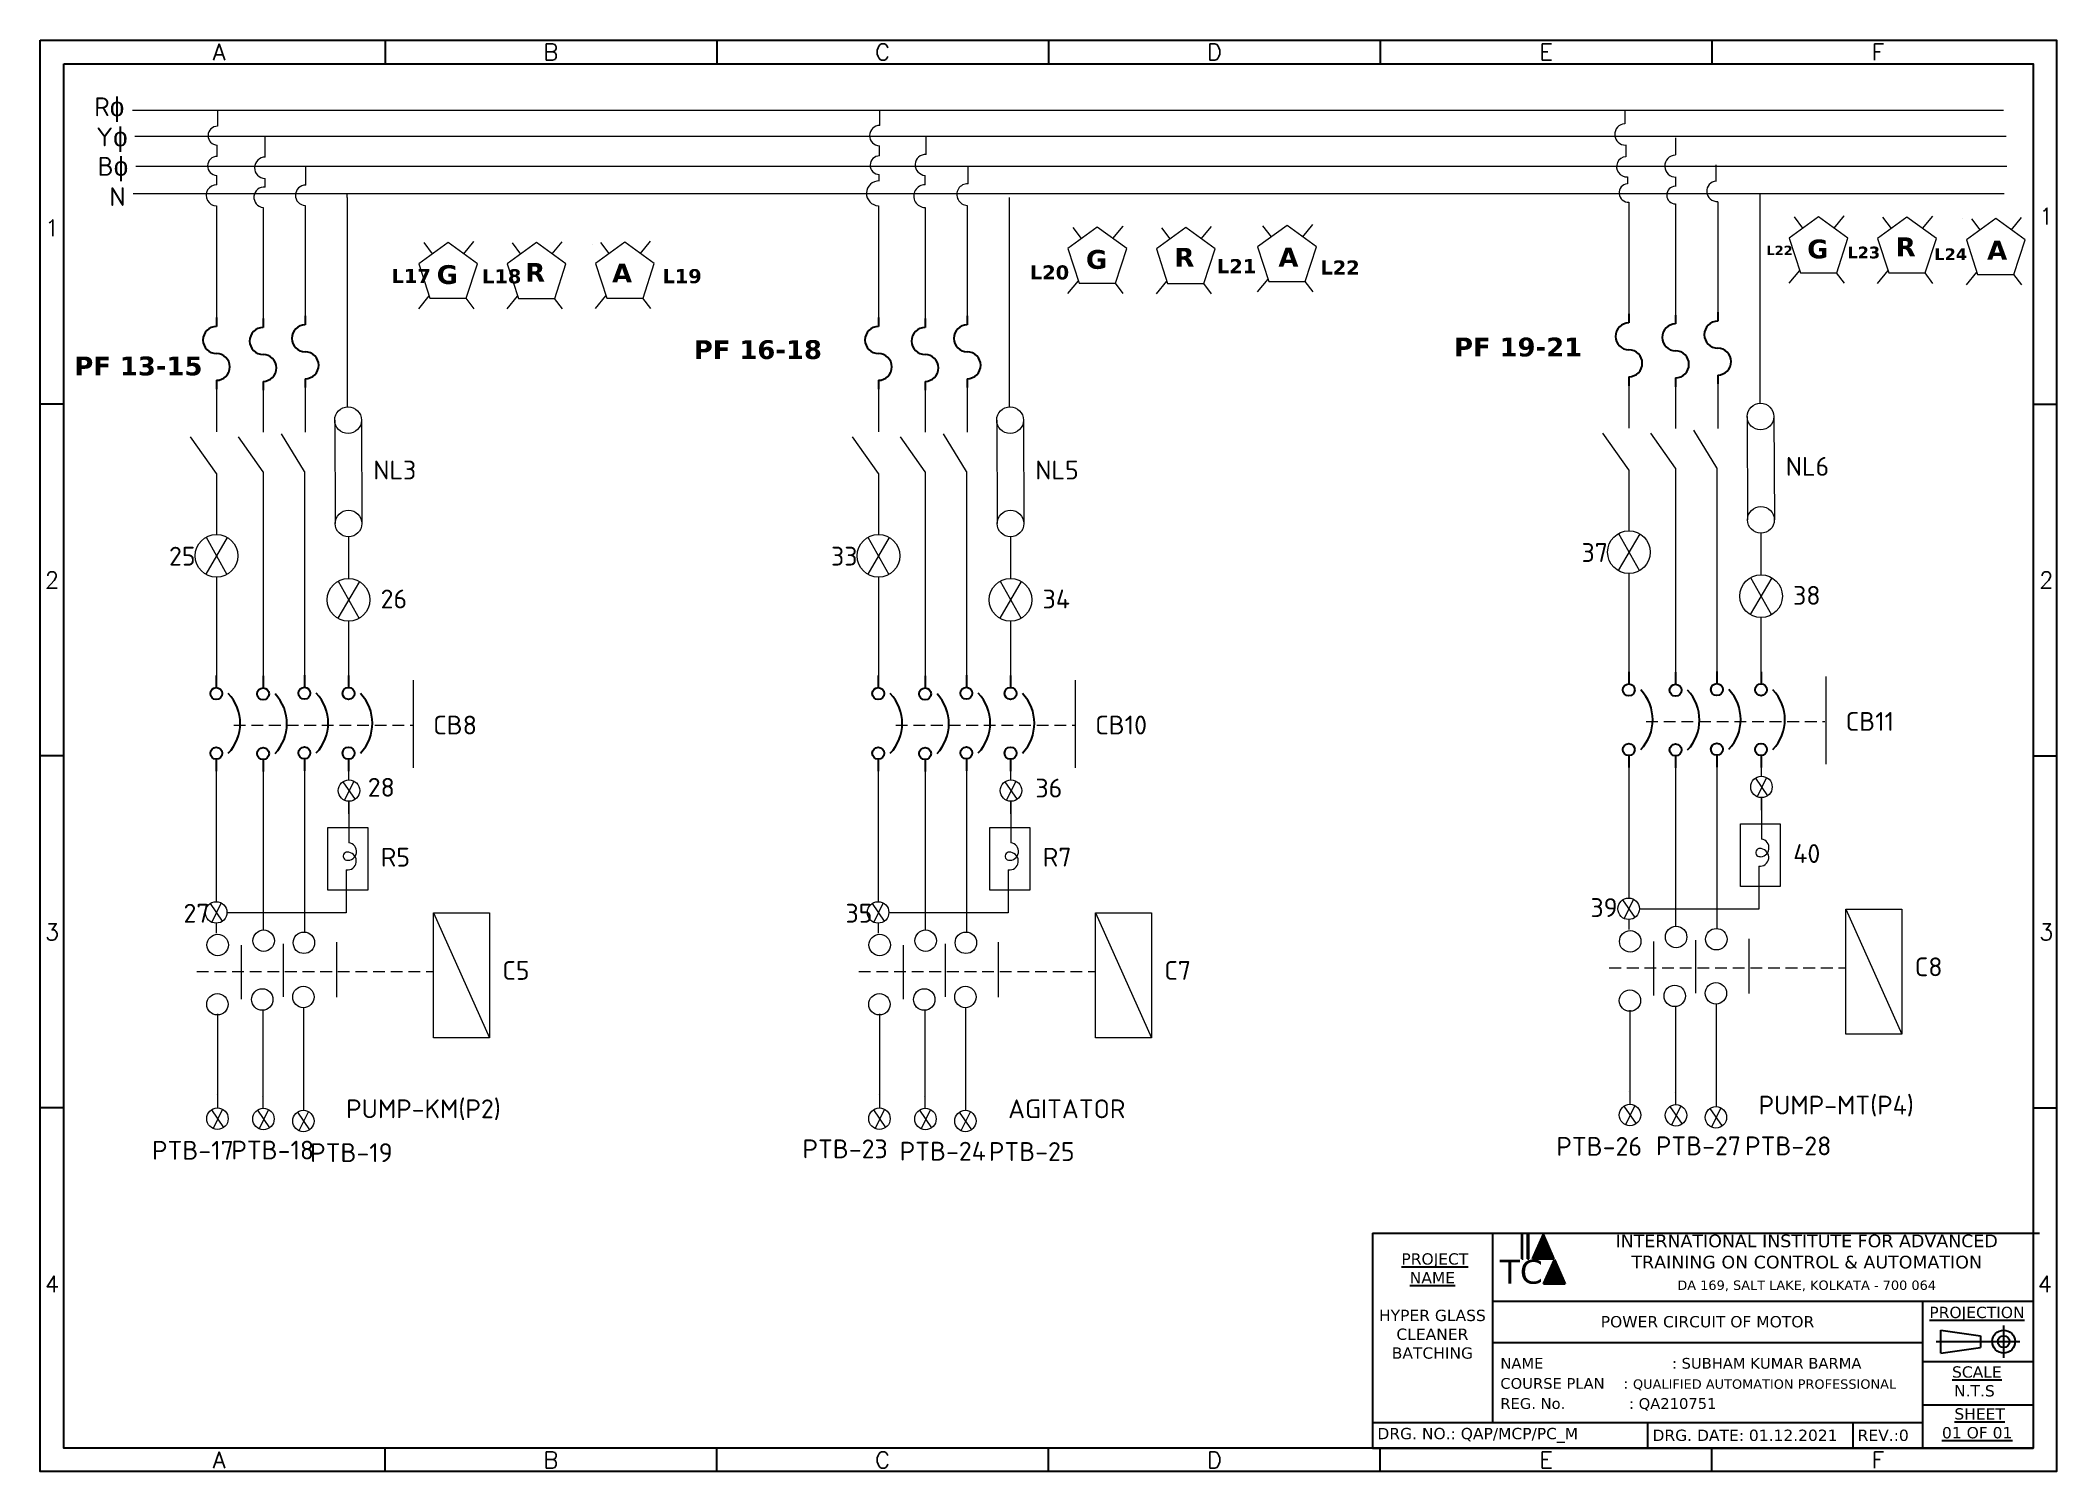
# Model space of a CAD drawing. Header units: millimetres. Extents: x 0 to 63260, y -9015 to 3579.
# Drawn here: x 48345 to 52632, y -3830 to -787 of the extents above; entities that cross this region are included whole.
import ezdxf
from ezdxf.enums import TextEntityAlignment as Align

# ---------------------------------------------------------------- set-up
doc = ezdxf.new("R2010")
doc.units = ezdxf.units.MM
doc.header["$LTSCALE"] = 10
doc.linetypes.add('DASHED', pattern=[0.75, 0.5, -0.25])
doc.styles.add('style2', font='verdana.ttf')

msp = doc.modelspace()

# ---------------------------------------------------------------- texts
at = {"color": 140, "style": 'style2'}
msp.add_text('TC', height=50.87, dxfattribs=at).set_placement((51493.8, -3430.3), align=Align.CENTER)
at = {"color": 2, "char_height": 35, "attachment_point": 5, "style": 'style2'}
for s, insert, width in [('{\\Fromans|c0;A}', (48725.2, -811.9), 705.35), ('{\\Fromans|c0;B}', (49430.6, -811.9), 705.35), ('{\\Fromans|c0;C}', (50135.9, -811.9), 705.35), ('{\\Fromans|c0;D}', (50841.3, -811.9), 705.35), ('{\\Fromans|c0;E}', (51546.6, -811.9), 705.35), ('\\pxqc;{\\Fromans|c0;F}', (52252, -811.9), 705.35), ('{\\Fromans|c0;1}', (52610, -1161), 50), ('{\\Fromans|c0;1}', (48370, -1186), 50), ('{\\Fromans|c0;2}', (48370, -1934.3), 50), ('{\\Fromans|c0;2}', (52610, -1934.3), 50), ('{\\Fromans|c0;3}', (48370, -2682.5), 50), ('{\\Fromans|c0;3}', (52610, -2682.5), 50), ('{\\Fromans|c0;4}', (48370, -3430.8), 50), ('{\\Fromans|c0;4}', (52607.1, -3430.8), 50), ('{\\Fromans|c0;A}', (48725.2, -3804.9), 705.35), ('{\\Fromans|c0;B}', (49430.6, -3804.9), 705.35), ('{\\Fromans|c0;C}', (50135.9, -3804.9), 705.35), ('{\\Fromans|c0;D}', (50841.3, -3804.9), 705.35), ('{\\Fromans|c0;E}', (51546.6, -3804.9), 705.35), ('\\pxqc;{\\Fromans|c0;F}', (52252, -3804.9), 705.35)]:
    msp.add_mtext(s, dxfattribs=dict(at, insert=insert, width=width))
at = {"lineweight": 9, "ltscale": 5, "attachment_point": 1}
for s, width, heights, insert, char_height in [('{\\fISOCPEUR|b1|i0|c0|p34;Rɸ}', 22.558, [0], (48459.6, -908.2), 40), ('{\\fISOCPEUR|b1|i0|c0|p34;Yɸ}', 22.558, [0], (48463.7, -972.2), 40), ('{\\fISOCPEUR|b1|i0|c0|p34;Bɸ}', 22.558, [0], (48466.9, -1034.8), 40), ('{\\fISOCPEUR|b1|i0|c0|p34;N}', 22.558, [0], (48491.9, -1099.2), 40), ('{\\fVerdana|b1|i0|c0|p34;G}', 72.089, [0], (50568.2, -1232.7), 40), ('{\\fVerdana|b1|i0|c0|p34;R}', 72.089, [0], (50756.4, -1228.1), 40), ('{\\fVerdana|b1|i0|c0|p34;A}', 72.089, [0], (50977.5, -1227.9), 40), ('{\\fVerdana|b1|i0|c0|p34;L22}', 51.97, [0], (52015.2, -1223.5), 20), ('{\\fVerdana|b1|i0|c0|p34;G}', 72.089, [0], (52101.7, -1210.5), 40), ('{\\fVerdana|b1|i0|c0|p34;L23}', 51.97, [0], (52187.1, -1225.5), 25), ('{\\fVerdana|b1|i0|c0|p34;R}', 72.089, [0], (52289.9, -1205.9), 40), ('{\\fVerdana|b1|i0|c0|p34;L24}', 51.97, [0], (52372, -1229.2), 25), ('{\\fVerdana|b1|i0|c0|p34;A}', 72.089, [0], (52484.4, -1213), 40), ('{\\fVerdana|b1|i0|c0|p34;L17}', 51.97, [31.4], (49091.9, -1272.8), 30), ('{\\fVerdana|b1|i0|c0|p34;G}', 72.089, [0], (49187.8, -1264.9), 40), ('{\\fVerdana|b1|i0|c0|p34;L18}', 51.97, [0], (49284.2, -1273.5), 30), ('{\\fVerdana|b1|i0|c0|p34;R}', 72.089, [0], (49376.1, -1260.3), 40), ('{\\fVerdana|b1|i0|c0|p34;A}', 72.089, [0], (49560.7, -1261.7), 40), ('{\\fVerdana|b1|i0|c0|p34;L19}', 51.97, [0], (49667.8, -1273.2), 30), ('{\\fVerdana|b1|i0|c0|p34;L20}', 51.97, [0], (50449, -1265.3), 30), ('{\\fVerdana|b1|i0|c0|p34;L21}', 51.97, [0], (50846.7, -1252), 30), ('{\\fVerdana|b1|i0|c0|p34;L22}', 51.97, [0], (51066.7, -1254.9), 30), ('{\\fVerdana|b1|i0|c0|p34;PF 16-18}', 334.848, [0], (49734.5, -1424.4), 40), ('{\\fVerdana|b1|i0|c0|p34;PF 19-21}', 334.848, [0], (51350.9, -1418.9), 40), ('{\\fVerdana|b1|i0|c0|p34;PF 13-15}', 334.848, [0], (48417.4, -1459.2), 40), ('{\\fISOCPEUR|b1|i0|c0|p34;NL3}', 22.558, [0], (49053, -1680.5), 40), ('{\\fISOCPEUR|b1|i0|c0|p34;NL5}', 22.558, [0], (50460.5, -1680.5), 40), ('{\\fISOCPEUR|b1|i0|c0|p34;NL6}', 22.558, [0], (52056.2, -1672.7), 40), ('{\\fISOCPEUR|b1|i0|c0|p34;25}', 22.558, [0], (48618.7, -1863.6), 40), ('{\\fISOCPEUR|b1|i0|c0|p34;33}', 22.558, [0], (50026.2, -1863.6), 40), ('{\\fISOCPEUR|b1|i0|c0|p34;37}', 22.558, [0], (51621.8, -1855.9), 40), ('{\\fISOCPEUR|b1|i0|c0|p34;26}', 22.558, [0], (49068.5, -1954.6), 40), ('{\\fISOCPEUR|b1|i0|c0|p34;34}', 22.558, [0], (50476, -1954.6), 40), ('{\\fISOCPEUR|b1|i0|c0|p34;38}', 22.558, [0], (52071.7, -1946.9), 40), ('{\\fISOCPEUR|b1|i0|c0|p34;CB8}', 22.558, [0], (49180.3, -2222.6), 40), ('{\\fISOCPEUR|b1|i0|c0|p34;CB10}', 22.558, [0], (50587.8, -2222.6), 40), ('{\\fISOCPEUR|b1|i0|c0|p34;CB11}', 22.558, [0], (52183.5, -2214.9), 40), ('{\\fISOCPEUR|b1|i0|c0|p34;28}', 22.558, [0], (49041.2, -2355), 40), ('{\\fISOCPEUR|b1|i0|c0|p34;36}', 22.558, [0], (50460.8, -2356.6), 40), ('{\\fISOCPEUR|b1|i0|c0|p34;R5}', 22.558, [0], (49068.9, -2503.5), 40), ('{\\fISOCPEUR|b1|i0|c0|p34;R7}', 22.558, [0], (50476.4, -2503.5), 40), ('{\\fISOCPEUR|b1|i0|c0|p34;40}', 22.558, [0], (52072.1, -2495.8), 40), ('{\\fISOCPEUR|b1|i0|c0|p34;39}', 22.558, [0], (51640.8, -2610.7), 40), ('{\\fISOCPEUR|b1|i0|c0|p34;27}', 22.558, [0], (48649.4, -2622.7), 40), ('{\\fISOCPEUR|b1|i0|c0|p34;35}', 22.558, [0], (50056.9, -2622.7), 40), ('{\\fISOCPEUR|b1|i0|c0|p34;C8}', 22.558, [0], (52330.5, -2736.6), 40), ('{\\fISOCPEUR|b1|i0|c0|p34;C5}', 40, [40], (49327.3, -2744.3), 40), ('{\\fISOCPEUR|b1|i0|c0|p34;C7}', 22.558, [0], (50734.8, -2744.3), 40), ('{\\fISOCPEUR|b1|i0|c0|p34;PUMP-KM(P2)}', 40, [0], (48995.2, -3038.5), 40), ('{\\fISOCPEUR|b1|i0|c0|p34;AGITATOR}', 40, [0], (50402.7, -3038.5), 40), ('{\\fISOCPEUR|b1|i0|c0|p34;PUMP-MT(P4)}', 40, [0], (51998.4, -3030.7), 40), ('{\\fISOCPEUR|b1|i0|c0|p34;PTB-17}', 22.558, [0], (48582.5, -3126.7), 40), ('{\\fISOCPEUR|b1|i0|c0|p34;PTB-18}', 22.558, [0], (48751.2, -3126.2), 40), ('{\\fISOCPEUR|b1|i0|c0|p34;PTB-23}', 22.558, [0], (49965.5, -3123.6), 40), ('{\\fISOCPEUR|b1|i0|c0|p34;PTB-24}', 22.558, [0], (50172.2, -3128.6), 40), ('{\\fISOCPEUR|b1|i0|c0|p34;PTB-25}', 22.558, [0], (50361.8, -3129.3), 40), ('{\\fISOCPEUR|b1|i0|c0|p34;PTB-26}', 22.558, [0], (51568.4, -3118.3), 40), ('{\\fISOCPEUR|b1|i0|c0|p34;PTB-27}', 22.558, [0], (51779.9, -3117.2), 40), ('{\\fISOCPEUR|b1|i0|c0|p34;PTB-28}', 22.558, [0], (51969.7, -3117.3), 40), ('{\\fISOCPEUR|b1|i0|c0|p34;PTB-19}', 22.558, [0], (48918.7, -3131.7), 40)]:
    msp.add_mtext_dynamic_manual_height_columns(s, width=width, gutter_width=12.5, heights=heights, dxfattribs=dict(at, insert=insert, char_height=char_height))
at = {"color": 140, "width": 963.119, "attachment_point": 2, "style": 'style2'}
for s, insert, char_height in [('INTERNATIONAL INSTITUTE FOR ADVANCED\\PTRAINING ON CONTROL & AUTOMATION', (52100.6, -3325.8), 27), ('DA 169, SALT LAKE, KOLKATA - 700 064', (52100.6, -3423.5), 20)]:
    msp.add_mtext(s, dxfattribs=dict(at, insert=insert, char_height=char_height))
at = {"color": 211, "char_height": 24, "style": 'style2'}
for s, insert, width, attachment_point in [('\\pxqc;\\P {\\LPROJECT\\PNAME} \\P\\PHYPER GLASS CLEANER BATCHING', (51177.4, -3457.9), 254.85, 4), ('\\pxqc;POWER CIRCUIT OF MOTOR', (51889.7, -3511.3), 914.86, 5), ('\\pxqc;{\\LPROJECTION} ', (52462.7, -3494.6), 235, 5), (' {\\LSCALE} \\PN.T.S\\P ', (52457.2, -3658.2), 235, 5), (' {\\LSHEET\\P01 OF 01\\P} ', (52463.1, -3747.3), 235, 5), (' DRG. NO.: QAP/MCP/PC_M', (51177.4, -3752.8), 579.277, 4), (' DRG. DATE: 01.12.2021', (51762.3, -3752.8), 457.43, 4), (' REV.:0 ', (52198.5, -3752.8), 457.43, 4)]:
    msp.add_mtext(s, dxfattribs=dict(at, insert=insert, width=width, attachment_point=attachment_point))
at = {"color": 211, "insert": (51358.1, -3644.3), "char_height": 22.8, "width": 1173.883, "attachment_point": 4, "line_spacing_factor": 1.125, "style": 'style2'}
msp.add_mtext('^INAME^I^I^I: SUBHAM KUMAR BARMA\\P^ICOURSE PLAN    : {\\H0.87719x;QUALIFIED AUTOMATION PROFESSIONAL}              \\P^IREG. No.^I^I: QA210751', dxfattribs=at)

# ---------------------------------------------------------------- blocks, each defined once
blk = doc.blocks.new('Fuse')
at = {"color": 7}
for p, q in [((0, 0), (0.05, 0)), ((0.35, 0), (0.4, 0))]:
    blk.add_line(p, q, dxfattribs=at)
for centre, start, end in [((0.125, 0), 180, 0), ((0.275, 0), 0, 180)]:
    blk.add_arc(centre, 0.075, start, end, dxfattribs=at)
blk = doc.blocks.new('Circuit Breaker')
at = {"color": 7}
for p, q in [((0, 0), (0.049999, 0)), ((0.349999, 0), (0.399999, 0))]:
    blk.add_line(p, q, dxfattribs=at)
for centre in [(0.074999, 0), (0.324999, 0)]:
    blk.add_circle(centre, 0.025, dxfattribs=at)
blk.add_arc((0.199999, -0.081249), 0.18125, 46.39717, 133.6028, dxfattribs=at)

# ---------------------------------------------------------------- hatches: boundary and pattern name
h = msp.add_hatch(color=140)
h.paths.add_polyline_path([(51497.9, -3325.2), (51494.9, -3325.2), (51494.9, -3377.5), (51497.9, -3377.5)])
h.paths.add_polyline_path([(51510.1, -3325.2), (51507.1, -3325.2), (51507.1, -3377.5), (51510.1, -3377.5)])
for color, points in [(2, [(51540.7, -3325.2), (51517.7, -3377.5), (51563.8, -3377.5)]), (1, [(51564.2, -3378.5), (51541.2, -3430.8), (51587.2, -3430.8)])]:
    msp.add_hatch(color=color).paths.add_polyline_path(points)

# ---------------------------------------------------------------- linework, layer by layer
at = {"color": 6}
for p, q in [((49077.9, -786.9), (49077.9, -836.9)), ((49783.2, -786.9), (49783.2, -836.9)), ((50488.6, -786.9), (50488.6, -836.9)), ((51193.9, -786.9), (51193.9, -836.9)), ((51899.3, -786.9), (51899.3, -836.9)), ((48395, -1560.2), (48345, -1560.2)), ((52582.1, -1560.2), (52631.9, -1560.2)), ((48395, -2308.4), (48345, -2308.4)), ((52582.1, -2308.4), (52632.1, -2308.4)), ((48395, -3056.7), (48345, -3056.7)), ((52582.1, -3056.7), (52632.1, -3056.7)), ((49077.9, -3829.9), (49077.9, -3779.9)), ((49783.2, -3829.9), (49783.2, -3779.9)), ((50488.6, -3829.9), (50488.6, -3779.9)), ((51193.9, -3829.9), (51193.9, -3779.9)), ((51899.3, -3829.9), (51899.3, -3779.9))]:
    msp.add_line(p, q, dxfattribs=at)
at = {"lineweight": 9, "ltscale": 5}
for p, q in [((48540.8, -935.4), (52518.9, -935.4)), ((48722.1, -969.7), (48722.1, -935.4)), ((50130, -967.9), (50130, -935.4)), ((51686.7, -935.4), (51713.9, -935.4)), ((51713.9, -935.4), (51713.9, -964.6)), ((48546.3, -990.6), (52524.5, -990.6)), ((48721.2, -1033.7), (48721.2, -1009.7)), ((48721.2, -1009.7), (48721.2, -1009.7)), ((48823.4, -1017.7), (48823.4, -990.6)), ((48823.4, -1035.3), (48823.4, -1017.7)), ((48823.4, -1017.7), (48823.4, -1017.7)), ((50129.4, -1032.8), (50129.4, -1011.1)), ((50129.4, -1011.1), (50129.4, -1011.1)), ((50228.6, -1010.9), (50228.6, -990.6)), ((50228.6, -1029.5), (50228.6, -1010.9)), ((51716, -1009.4), (51716, -1034.5)), ((51821.4, -994.1), (51821.4, -1030.4)), ((48547.8, -1054.2), (52526, -1054.2)), ((48909.6, -1094.8), (48909.6, -1054.2)), ((50317.6, -1091.8), (50317.6, -1054.2)), ((51907.3, -1051.9), (51907.3, -1087.2)), ((48542.2, -1112.9), (52520.4, -1112.9)), ((48720.4, -1094), (48720.4, -1074)), ((48822.9, -1099), (48822.9, -1080.4)), ((48997.6, -1121.2), (48997.6, -1112.9)), ((50128.8, -1086), (50128.8, -1072.2)), ((50226.2, -1094.1), (50226.2, -1074)), ((51719.6, -1077.2), (51719.6, -1091.8)), ((51822, -1077), (51822, -1097.9)), ((52000.8, -1113.4), (52000.8, -1367.9)), ((48719.6, -1138.7), (48719.6, -1376.5)), ((48818.7, -1142.2), (48818.7, -1378.7)), ((48908.3, -1138), (48908.3, -1373.3)), ((48997.6, -1121.2), (48997.6, -1375.7)), ((50127.1, -1138.7), (50127.1, -1376.5)), ((50226.2, -1142.2), (50226.2, -1378.7)), ((50315.8, -1138), (50315.8, -1373.3)), ((50405.1, -1121.2), (50405.1, -1375.7)), ((51722.8, -1131), (51722.8, -1368.7)), ((51821.9, -1134.4), (51821.9, -1370.9)), ((51911.5, -1130.2), (51911.5, -1365.6)), ((50559.1, -1208.4), (50541.2, -1184.7)), ((50541.2, -1184.7), (50541.2, -1184.7)), ((50625.6, -1208.3), (50647, -1182.2)), ((50647, -1182.2), (50647, -1182.2)), ((50747.1, -1208.9), (50729.2, -1185.2)), ((50729.2, -1185.2), (50729.2, -1185.2)), ((50813.5, -1208.9), (50834.9, -1182.7)), ((50962.5, -1204.7), (50944.6, -1181)), ((51029, -1204.7), (51050.3, -1178.5)), ((52092.7, -1186.2), (52074.8, -1162.5)), ((52074.8, -1162.5), (52074.8, -1162.5)), ((52159.1, -1186.2), (52180.5, -1160)), ((52180.5, -1160), (52180.5, -1160)), ((52280.6, -1186.8), (52262.7, -1163.1)), ((52262.7, -1163.1), (52262.7, -1163.1)), ((52347.1, -1186.7), (52368.5, -1160.6)), ((52432.5, -1164.7), (52432.5, -1164.7)), ((52469.5, -1189.8), (52451.5, -1166.1)), ((52535.9, -1189.7), (52557.3, -1163.6)), ((49178.8, -1240.6), (49160.9, -1216.9)), ((49160.9, -1216.9), (49160.9, -1216.9)), ((49245.3, -1240.6), (49266.6, -1214.4)), ((49266.6, -1214.4), (49266.6, -1214.4)), ((49366.8, -1241.2), (49348.9, -1217.5)), ((49348.9, -1217.5), (49348.9, -1217.5)), ((49433.2, -1241.1), (49454.6, -1215)), ((49519.9, -1221.9), (49519.9, -1221.9)), ((49554.6, -1240.3), (49536.7, -1216.6)), ((49621.1, -1240.3), (49642.4, -1214.1)), ((52063.5, -1303.2), (52085.7, -1276)), ((52181.1, -1303.2), (52164.3, -1280.9)), ((52251.5, -1303.7), (52273.7, -1276.5)), ((52369.1, -1303.7), (52352.3, -1281.5)), ((52440.3, -1306.7), (52462.5, -1279.6)), ((52557.9, -1306.7), (52541.1, -1284.5)), ((50530, -1325.3), (50552.2, -1298.2)), ((50647.6, -1325.3), (50630.8, -1303.1)), ((50717.9, -1325.9), (50740.1, -1298.7)), ((50835.5, -1325.9), (50818.7, -1303.6)), ((50933.3, -1321.7), (50955.6, -1294.5)), ((51051, -1321.7), (51034.1, -1299.4)), ((49149.6, -1357.6), (49171.9, -1330.4)), ((49267.3, -1357.6), (49250.5, -1335.3)), ((49337.6, -1358.1), (49359.8, -1330.9)), ((49455.2, -1358.1), (49438.4, -1335.9)), ((49525.4, -1357.3), (49547.6, -1330.1)), ((49643, -1357.3), (49626.2, -1335)), ((51722.8, -1368.7), (51722.8, -1368.7)), ((52000.8, -1367.9), (52000.8, -1558.4)), ((48719.6, -1376.5), (48719.6, -1376.5)), ((48997.6, -1375.7), (48997.6, -1566.2)), ((50127.1, -1376.5), (50127.1, -1376.5)), ((50405.1, -1375.7), (50405.1, -1566.2)), ((48719.4, -1528.8), (48719.4, -1619.4)), ((48818.6, -1531), (48818.6, -1620.2)), ((48908.3, -1525.3), (48908.3, -1620.2)), ((50126.9, -1528.8), (50126.9, -1619.4)), ((50226.1, -1531), (50226.1, -1620.2)), ((50315.8, -1525.3), (50315.8, -1620.2)), ((51722.6, -1521.1), (51722.6, -1611.7)), ((51821.8, -1523.3), (51821.8, -1612.4)), ((51911.5, -1517.5), (51911.5, -1612.4)), ((48818.6, -1620.2), (48818.6, -1620.2)), ((48906.5, -1703.3), (48857.6, -1623.2)), ((48908.3, -1620.2), (48908.3, -1620.2)), ((48970.9, -1594.5), (48971.8, -1814.2)), ((49027.7, -1594.5), (49028.7, -1814.1)), ((50226.1, -1620.2), (50226.1, -1620.2)), ((50314, -1703.3), (50265.1, -1623.2)), ((50315.8, -1620.2), (50315.8, -1620.2)), ((50378.4, -1594.5), (50379.3, -1814.2)), ((50435.2, -1594.5), (50436.2, -1814.1)), ((51722.5, -1700.2), (51667.5, -1621.8)), ((51667.5, -1621.8), (51667.5, -1621.8)), ((51821.9, -1696.7), (51769.6, -1621.8)), ((51769.6, -1621.8), (51769.6, -1621.8)), ((51821.8, -1612.4), (51821.8, -1612.4)), ((51909.7, -1695.6), (51860.8, -1615.4)), ((51911.5, -1612.4), (51911.5, -1612.4)), ((51974.1, -1586.8), (51975, -1806.4)), ((52030.9, -1586.8), (52031.9, -1806.3)), ((48719.3, -1708), (48664.3, -1629.6)), ((48664.3, -1629.6), (48664.3, -1629.6)), ((48818.7, -1704.5), (48766.4, -1629.6)), ((48766.4, -1629.6), (48766.4, -1629.6)), ((50126.8, -1708), (50071.8, -1629.6)), ((50071.8, -1629.6), (50071.8, -1629.6)), ((50226.2, -1704.5), (50173.9, -1629.6)), ((50173.9, -1629.6), (50173.9, -1629.6)), ((48719.3, -1708), (48719.3, -1837.5)), ((48719.3, -1708), (48719.3, -1708)), ((48818.7, -1704.5), (48818.7, -1941.3)), ((48906.5, -1703.3), (48906.5, -1942.4)), ((50126.8, -1708), (50126.8, -1837.5)), ((50126.8, -1708), (50126.8, -1708)), ((50226.2, -1704.5), (50226.2, -1941.3)), ((50314, -1703.3), (50314, -1942.4)), ((51722.5, -1700.2), (51722.5, -1829.7)), ((51722.5, -1700.2), (51722.5, -1700.2)), ((51821.9, -1696.7), (51821.9, -1933.5)), ((51909.7, -1695.6), (51909.7, -1934.7)), ((48697.3, -1843.3), (48741.8, -1922.3)), ((49000.3, -1842.6), (49000.3, -1931.1)), ((50104.8, -1843.3), (50149.3, -1922.3)), ((50407.8, -1842.6), (50407.8, -1931.1)), ((51745.6, -1835.9), (51699.8, -1914.2)), ((51700.5, -1835.6), (51745, -1914.6)), ((52003.4, -1834.9), (52003.4, -1923.4)), ((48742.4, -1843.7), (48696.7, -1922)), ((48719.3, -1882.4), (48719.3, -1883.3)), ((50149.9, -1843.7), (50104.2, -1922)), ((50126.8, -1882.4), (50126.8, -1883.3)), ((51722.5, -1874.6), (51722.5, -1875.5)), ((48719.3, -1928.2), (48719.3, -1941.3)), ((50126.8, -1928.2), (50126.8, -1941.3)), ((51722.5, -1920.4), (51722.5, -1933.5)), ((48719.3, -1941.3), (48719.3, -1941.3)), ((48719.3, -1941.3), (48719.3, -2138.5)), ((48818.7, -1941.3), (48818.7, -1941.3)), ((48818.7, -1941.3), (48818.7, -2138.5)), ((48906.5, -1942.4), (48906.5, -1942.4)), ((48906.5, -1942.4), (48906.5, -2138.5)), ((49023.3, -1937.3), (48977.5, -2015.7)), ((48978.1, -1937), (49022.7, -2016)), ((50126.8, -1941.3), (50126.8, -1941.3)), ((50126.8, -1941.3), (50126.8, -2138.5)), ((50226.2, -1941.3), (50226.2, -1941.3)), ((50226.2, -1941.3), (50226.2, -2138.5)), ((50314, -1942.4), (50314, -1942.4)), ((50314, -1942.4), (50314, -2138.5)), ((50430.8, -1937.3), (50385, -2015.7)), ((50385.7, -1937), (50430.2, -2016)), ((51722.5, -1933.5), (51722.5, -1933.5)), ((51722.5, -1933.5), (51722.5, -2130.8)), ((51821.9, -1933.5), (51821.9, -1933.5)), ((51821.9, -1933.5), (51821.9, -2130.8)), ((51909.7, -1934.7), (51909.7, -1934.7)), ((51909.7, -1934.7), (51909.7, -2130.8)), ((52026.5, -1929.6), (51980.7, -2007.9)), ((51981.3, -1929.2), (52025.8, -2008.3)), ((52003.4, -1968.5), (52003.4, -1969)), ((49000.3, -1976.2), (49000.3, -1976.7)), ((50407.8, -1976.2), (50407.8, -1976.7)), ((52003.4, -2014.1), (52003.4, -2130.8)), ((49000.3, -2021.9), (49000.3, -2138.5)), ((50407.8, -2021.9), (50407.8, -2138.5)), ((48719.3, -2138.5), (48719.3, -2138.5)), ((48818.7, -2138.5), (48818.7, -2138.5)), ((48906.5, -2138.5), (48906.5, -2138.5)), ((49000.3, -2138.5), (49000.3, -2138.5)), ((50126.8, -2138.5), (50126.8, -2138.5)), ((50226.2, -2138.5), (50226.2, -2138.5)), ((50314, -2138.5), (50314, -2138.5)), ((50407.8, -2138.5), (50407.8, -2138.5)), ((51722.5, -2130.8), (51722.5, -2130.8)), ((51821.9, -2130.8), (51821.9, -2130.8)), ((51909.7, -2130.8), (51909.7, -2130.8)), ((52003.4, -2130.8), (52003.4, -2130.8)), ((52141.1, -2139.4), (52141.1, -2326)), ((49137.9, -2147.1), (49137.9, -2333.8)), ((50545.4, -2147.1), (50545.4, -2333.8)), ((48719.2, -2340.7), (48719.2, -2549.8)), ((48818.7, -2341.4), (48818.7, -2552.8)), ((48906.4, -2340), (48906.4, -2551.5)), ((49000.3, -2340.5), (49000.3, -2359.6)), ((50126.7, -2340.7), (50126.7, -2549.8)), ((50226.2, -2341.4), (50226.2, -2552.8)), ((50313.9, -2340), (50313.9, -2551.5)), ((50407.8, -2340.5), (50407.8, -2359.6)), ((51722.4, -2332.9), (51722.4, -2542)), ((51821.9, -2333.6), (51821.9, -2545)), ((51909.6, -2332.2), (51909.6, -2543.8)), ((51991.5, -2355.3), (52017.4, -2392.9)), ((52015.1, -2353.9), (51995, -2394.9)), ((52003.5, -2332.7), (52003.5, -2351.9)), ((52003.5, -2351.9), (52003.5, -2351.9)), ((48988.3, -2363.1), (49014.2, -2400.7)), ((49011.9, -2361.7), (48991.8, -2402.6)), ((49000.3, -2359.6), (49000.3, -2359.6)), ((50395.8, -2363.1), (50421.7, -2400.7)), ((50419.4, -2361.7), (50399.3, -2402.6)), ((50407.8, -2359.6), (50407.8, -2359.6)), ((52004.5, -2396.9), (52004.5, -2423.5)), ((52004.5, -2423.5), (52004.5, -2396.9)), ((49001.3, -2431.3), (49001.1, -2492.8)), ((49001.3, -2404.7), (49001.3, -2431.3)), ((49001.3, -2431.3), (49001.3, -2404.7)), ((49001.3, -2431.3), (49001.3, -2431.3)), ((50408.8, -2431.3), (50408.6, -2492.8)), ((50408.8, -2404.7), (50408.8, -2431.3)), ((50408.8, -2431.3), (50408.8, -2404.7)), ((50408.8, -2431.3), (50408.8, -2431.3)), ((52004.5, -2423.5), (52004.3, -2485.1)), ((52004.5, -2423.5), (52004.5, -2423.5)), ((52004.3, -2485.1), (52004.3, -2485.1)), ((52004.3, -2485.1), (52004.3, -2485.1)), ((49001.1, -2492.8), (49001.1, -2492.8)), ((49001.1, -2492.8), (49001.1, -2492.8)), ((50408.6, -2492.8), (50408.6, -2492.8)), ((50408.6, -2492.8), (50408.6, -2492.8)), ((51722.4, -2524.1), (51722.4, -2610.5)), ((48719.2, -2531.8), (48719.2, -2618.3)), ((48719.2, -2549.8), (48719.2, -2549.8)), ((48818.7, -2552.8), (48818.7, -2552.8)), ((48818.7, -2552.8), (48818.7, -2678.6)), ((48906.4, -2551.5), (48906.4, -2551.5)), ((48906.4, -2551.5), (48906.4, -2683.1)), ((48995.5, -2550.4), (48995.5, -2587)), ((50126.7, -2531.8), (50126.7, -2618.3)), ((50126.7, -2549.8), (50126.7, -2549.8)), ((50226.2, -2552.8), (50226.2, -2552.8)), ((50226.2, -2552.8), (50226.2, -2678.6)), ((50313.9, -2551.5), (50313.9, -2551.5)), ((50313.9, -2551.5), (50313.9, -2683.1)), ((50403, -2550.4), (50403, -2587)), ((51722.4, -2542), (51722.4, -2542)), ((51821.9, -2545), (51821.9, -2545)), ((51821.9, -2545), (51821.9, -2670.8)), ((51909.6, -2543.8), (51909.6, -2543.8)), ((51909.6, -2543.8), (51909.6, -2675.4)), ((51998.7, -2542.6), (51998.7, -2579.2)), ((48995.5, -2587), (48995.5, -2641.8)), ((50403, -2587), (50403, -2641.8)), ((51709.2, -2614.5), (51735.1, -2652.1)), ((51732.7, -2613.1), (51712.6, -2654.1)), ((51998.7, -2579.2), (51998.7, -2634.1)), ((48696.1, -2641.8), (48695.8, -2641.8)), ((48706, -2622.3), (48731.9, -2659.9)), ((48729.5, -2620.9), (48709.4, -2661.8)), ((48719.2, -2641.5), (48719.2, -2641.8)), ((48719.4, -2641.8), (48719.2, -2641.8)), ((48995.5, -2641.8), (48741.7, -2641.8)), ((49181, -2641.6), (49299.9, -2907.9)), ((50103.6, -2641.8), (50103.3, -2641.8)), ((50113.5, -2622.3), (50139.4, -2659.9)), ((50137, -2620.9), (50116.9, -2661.8)), ((50126.7, -2641.5), (50126.7, -2641.8)), ((50127, -2641.8), (50126.7, -2641.8)), ((50403, -2641.8), (50149.2, -2641.8)), ((50588.5, -2641.6), (50707.4, -2907.9)), ((51699.3, -2634.1), (51699, -2634.1)), ((51722.4, -2633.8), (51722.4, -2634.1)), ((51722.6, -2634.1), (51722.4, -2634.1)), ((51722.4, -2656.1), (51722.4, -2677.6)), ((51998.7, -2634.1), (51744.9, -2634.1)), ((52184.2, -2633.8), (52303.1, -2900.1)), ((48719.2, -2663.9), (48719.2, -2685.4)), ((48719.2, -2685.4), (48719.2, -2685.4)), ((48818.7, -2678.6), (48818.7, -2678.6)), ((48906.4, -2683.1), (48906.4, -2683.1)), ((50126.7, -2663.9), (50126.7, -2685.4)), ((50126.7, -2685.4), (50126.7, -2685.4)), ((50226.2, -2678.6), (50226.2, -2678.6)), ((50313.9, -2683.1), (50313.9, -2683.1)), ((51722.4, -2677.6), (51722.4, -2677.6)), ((51821.9, -2670.8), (51821.9, -2670.8)), ((51864.3, -2700), (51864.3, -2812.9)), ((51909.6, -2675.4), (51909.6, -2675.4)), ((51977.5, -2696.8), (51977.5, -2813.1)), ((48771.8, -2710.9), (48771.8, -2825.6)), ((48861.1, -2707.7), (48861.1, -2820.7)), ((48974.4, -2704.5), (48974.4, -2820.9)), ((50179.3, -2710.9), (50179.3, -2825.6)), ((50268.6, -2707.7), (50268.6, -2820.7)), ((50381.9, -2704.5), (50381.9, -2820.9)), ((51775, -2703.1), (51775, -2817.9)), ((49180.1, -2766.7), (49180.1, -2766.7)), ((50587.6, -2766.7), (50587.6, -2766.7)), ((52183.3, -2758.9), (52183.3, -2758.9)), ((48771.8, -2825.6), (48771.8, -2825.6)), ((48861.1, -2820.7), (48861.1, -2820.7)), ((48974.4, -2820.9), (48974.4, -2820.9)), ((50179.3, -2825.6), (50179.3, -2825.6)), ((50268.6, -2820.7), (50268.6, -2820.7)), ((50381.9, -2820.9), (50381.9, -2820.9)), ((51775, -2817.9), (51775, -2817.9)), ((51864.3, -2812.9), (51864.3, -2812.9)), ((51977.5, -2813.1), (51977.5, -2813.1)), ((48721.7, -2856.7), (48721.7, -3056.6)), ((48818.3, -2848.3), (48818.3, -3057.3)), ((48904.8, -2843.8), (48904.8, -3061.6)), ((50129.2, -2856.7), (50129.2, -3056.6)), ((50225.8, -2848.3), (50225.8, -3057.3)), ((50312.3, -2843.8), (50312.3, -3061.6)), ((51724.9, -2849), (51724.9, -3048.9)), ((51821.5, -2840.5), (51821.5, -3049.5)), ((51908, -2836), (51908, -3053.8)), ((49299.9, -2907.9), (49299.9, -2907.9)), ((50707.4, -2907.9), (50707.4, -2907.9)), ((52303.1, -2900.1), (52303.1, -2900.1)), ((48719.2, -3029.1), (48719.2, -3029.1)), ((48816.9, -3032.1), (48816.9, -3032.1)), ((48904, -3036.7), (48904, -3036.7)), ((50126.7, -3029.1), (50126.7, -3029.1)), ((50224.4, -3032.1), (50224.4, -3032.1)), ((50311.5, -3036.7), (50311.5, -3036.7)), ((51722.4, -3021.3), (51722.4, -3021.3)), ((51820.1, -3024.4), (51820.1, -3024.4)), ((51907.2, -3028.9), (51907.2, -3028.9)), ((48708.8, -3060.7), (48734.7, -3098.3)), ((48732.3, -3059.3), (48712.2, -3100.2)), ((48806.6, -3061.3), (48832.5, -3098.9)), ((48830.1, -3059.9), (48810, -3100.8)), ((48891.5, -3065.6), (48917.4, -3103.2)), ((48915.1, -3064.2), (48894.9, -3105.2)), ((50116.3, -3060.7), (50142.2, -3098.3)), ((50139.8, -3059.3), (50119.7, -3100.2)), ((50214.1, -3061.3), (50240, -3098.9)), ((50237.6, -3059.9), (50217.5, -3100.8)), ((50299, -3065.6), (50324.9, -3103.2)), ((50322.6, -3064.2), (50302.5, -3105.2)), ((51712, -3052.9), (51737.9, -3090.5)), ((51735.5, -3051.5), (51715.4, -3092.5)), ((51809.8, -3053.5), (51835.7, -3091.1)), ((51833.3, -3052.1), (51813.2, -3093.1)), ((51894.7, -3057.9), (51920.6, -3095.5)), ((51918.2, -3056.5), (51898.1, -3097.4))]:
    msp.add_line(p, q, dxfattribs=at)
at = {"linetype": 'DASHED', "lineweight": 9, "ltscale": 5}
for p, q in [((48756.2, -2243), (49136.3, -2243)), ((50163.7, -2243), (50543.8, -2243)), ((51759.4, -2235.3), (52139.5, -2235.3)), ((48677.7, -2766.7), (49180.1, -2766.7)), ((50085.2, -2766.7), (50587.6, -2766.7)), ((51680.9, -2758.9), (52183.3, -2758.9))]:
    msp.add_line(p, q, dxfattribs=at)
at = {"color": 84}
for p, q in [((52582.1, -3299.1), (52582.1, -3779.9)), ((51177.4, -3323), (51177.4, -3779.9)), ((51177.4, -3323), (52595.5, -3323)), ((51432.3, -3323), (51432.3, -3725.7)), ((51432.3, -3467.4), (52582.1, -3467.4)), ((52347.1, -3467.4), (52347.1, -3779.9)), ((51432.3, -3555.2), (52347.1, -3555.2)), ((52347.1, -3595.9), (52582.1, -3595.9)), ((51177.4, -3725.7), (52347.1, -3725.7)), ((51762.3, -3725.7), (51762.3, -3779.9)), ((52198.5, -3725.7), (52198.5, -3779.9)), ((52347.1, -3687.9), (52582.1, -3687.9)), ((51177.4, -3779.9), (52582.1, -3779.9))]:
    msp.add_line(p, q, dxfattribs=at)
at = {"color": 140}
for p, q in [((51497.9, -3325.2), (51494.9, -3325.2)), ((51494.9, -3377.5), (51494.9, -3325.2)), ((51510.1, -3325.2), (51507.1, -3325.2)), ((51507.1, -3377.5), (51507.1, -3325.2)), ((51510.1, -3377.5), (51510.1, -3325.2))]:
    msp.add_line(p, q, dxfattribs=at)
at = {"color": 2}
for p, q in [((51517.7, -3377.5), (51540.7, -3325.2)), ((51563.8, -3377.5), (51540.7, -3325.2)), ((51517.7, -3377.5), (51563.8, -3377.5))]:
    msp.add_line(p, q, dxfattribs=at)
at = {"color": 4}
for p, q in [((51494.9, -3377.5), (51497.9, -3377.5)), ((51507.1, -3377.5), (51510.1, -3377.5))]:
    msp.add_line(p, q, dxfattribs=at)
at = {"color": 1}
for p, q in [((51541.2, -3430.8), (51564.2, -3378.5)), ((51564.2, -3378.5), (51587.2, -3430.8)), ((51541.2, -3430.8), (51587.2, -3430.8))]:
    msp.add_line(p, q, dxfattribs=at)
at = {"color": 160}
for p, q in [((52375.6, -3553.4), (52553.7, -3553.4)), ((52385.6, -3529.1), (52470, -3540.9)), ((52519.4, -3519.1), (52519.4, -3587.7)), ((52385.6, -3577.7), (52470, -3565.9))]:
    msp.add_line(p, q, dxfattribs=at)
at = {"color": 240}
for points in [[(48345, -786.9), (52632.1, -786.9), (52632.1, -3829.9), (48345, -3829.9)], [(48395, -836.9), (52582.1, -836.9), (52582.1, -3779.9), (48395, -3779.9)]]:
    msp.add_lwpolyline(points, close=True, dxfattribs=at)
at = {"lineweight": 9, "ltscale": 5}
for points in [[(50592.4, -1184.2), (50529.9, -1229.6), (50553.8, -1303.1), (50631, -1303.1), (50654.9, -1229.6)], [(50780.4, -1184.8), (50717.9, -1230.2), (50741.7, -1303.6), (50819, -1303.6), (50842.9, -1230.2)], [(50995.8, -1180.6), (50933.3, -1226), (50957.2, -1299.4), (51034.4, -1299.4), (51058.3, -1226)], [(52125.9, -1162.1), (52063.4, -1207.5), (52087.3, -1280.9), (52164.6, -1280.9), (52188.4, -1207.5)], [(52313.9, -1162.6), (52251.4, -1208), (52275.3, -1281.5), (52352.5, -1281.5), (52376.4, -1208)], [(52502.7, -1165.6), (52440.2, -1211), (52464.1, -1284.5), (52541.3, -1284.5), (52565.2, -1211)], [(49212.1, -1216.5), (49149.6, -1261.9), (49173.5, -1335.3), (49250.7, -1335.3), (49274.6, -1261.9)], [(49400.1, -1217), (49337.6, -1262.4), (49361.4, -1335.9), (49438.7, -1335.9), (49462.6, -1262.4)], [(49587.9, -1216.2), (49525.4, -1261.6), (49549.2, -1335), (49626.5, -1335), (49650.4, -1261.6)], [(48956.6, -2460.1), (49041.3, -2460.1), (49041.3, -2593.5), (48956.6, -2593.5)], [(50364.1, -2460.1), (50448.8, -2460.1), (50448.8, -2593.5), (50364.1, -2593.5)], [(51959.8, -2452.4), (52044.5, -2452.4), (52044.5, -2585.8), (51959.8, -2585.8)], [(49181, -2641.6), (49299.9, -2641.6), (49299.9, -2907.9), (49181, -2907.9)], [(50588.5, -2641.6), (50707.4, -2641.6), (50707.4, -2907.9), (50588.5, -2907.9)], [(52184.2, -2633.8), (52303.1, -2633.8), (52303.1, -2900.1), (52184.2, -2900.1)]]:
    msp.add_lwpolyline(points, close=True, dxfattribs=at)
at = {"color": 160}
for points in [[(52385.6, -3577.7), (52385.6, -3529.1)], [(52470, -3540.9), (52470, -3565.9)]]:
    msp.add_lwpolyline(points, dxfattribs=at)
at = {"lineweight": 9, "ltscale": 5}
for centre, radius in [((48999.3, -1594.5), 28.4), ((50406.8, -1594.5), 28.4), ((52002.5, -1586.8), 28.4), ((49000.3, -1814.2), 28.4), ((50407.8, -1814.2), 28.4), ((52003.4, -1806.4), 28.4), ((48719.5, -1882.8), 45.4), ((50127, -1882.8), 45.4), ((51722.7, -1875.1), 45.4), ((52003.6, -1968.7), 45.4), ((49000.4, -1976.5), 45.4), ((50407.9, -1976.5), 45.4), ((52004.5, -2374.1), 22.8), ((49001.3, -2381.9), 22.8), ((50408.8, -2381.9), 22.8), ((51722.1, -2633.3), 22.8), ((48718.9, -2641.1), 22.8), ((50126.4, -2641.1), 22.8), ((48722.2, -2710.2), 22.8), ((48819.9, -2701.1), 22.8), ((48905.4, -2705.6), 22.8), ((50129.7, -2710.2), 22.8), ((50227.4, -2701.1), 22.8), ((50312.9, -2705.6), 22.8), ((51725.4, -2702.5), 22.8), ((51823.1, -2693.3), 22.8), ((51908.6, -2697.9), 22.8), ((48721.6, -2836.2), 22.8), ((48816.9, -2826.1), 22.8), ((48904.4, -2820.7), 22.8), ((50129.1, -2836.2), 22.8), ((50224.4, -2826.1), 22.8), ((50311.9, -2820.7), 22.8), ((51724.8, -2828.4), 22.8), ((51820.1, -2818.4), 22.8), ((51907.6, -2812.9), 22.8), ((48721.7, -3079.5), 22.8), ((48819.5, -3080.1), 22.8), ((48904.4, -3084.4), 22.8), ((50129.2, -3079.5), 22.8), ((50227, -3080.1), 22.8), ((50311.9, -3084.4), 22.8), ((51724.9, -3071.7), 22.8), ((51822.7, -3072.3), 22.8), ((51907.6, -3076.7), 22.8)]:
    msp.add_circle(centre, radius, dxfattribs=at)
at = {"color": 160}
for radius in [24.3, 12.5]:
    msp.add_circle((52519.4, -3553.4), radius, dxfattribs=at)
at = {"lineweight": 9, "ltscale": 5}
for centre, radius, start, end in [((48721.6, -989.7), 20, 88.724, 268.724), ((50129.7, -989.5), 21.6, 89.2055, 269.2055), ((51714.9, -987), 22.5, 92.6592, 272.6592), ((48720.8, -1053.9), 20.1, 88.8491, 268.8491), ((48823.1, -1057.8), 22.6, 89.2874, 269.2874), ((50129.1, -1052.5), 19.7, 89.1167, 269.1167), ((50227.4, -1051.7), 22.3, 86.9207, 266.9207), ((51717.8, -1055.8), 21.5, 94.8892, 274.8892), ((51822.3, -1054.3), 23.3, 92.124, 272.124), ((48720, -1116.4), 22.4, 89.0416, 269.0416), ((48820.8, -1120.6), 21.7, 84.4613, 264.4613), ((48909, -1116.4), 21.6, 88.2361, 268.2361), ((50127.9, -1112.3), 26.4, 88.1943, 268.1943), ((50226.2, -1118.1), 24.1, 89.982, 269.982), ((50316.7, -1114.9), 23.1, 87.757, 267.757), ((51721.2, -1111.4), 19.6, 94.5913, 274.5913), ((51821.7, -1116), 18.7, 90.82, 270.82), ((51909.9, -1107.8), 21.7, 94.2446, 274.2446), ((52001.7, -2503.7), 18.8, 262.1407, 82.1407), ((48997.8, -2521.5), 8.75, 71.5159, 274.5237), ((48998.1, -2531.8), 18.8, 262.1407, 82.1407), ((48998.5, -2511.4), 18.8, 262.1407, 82.1407), ((50405.3, -2521.5), 8.75, 71.5159, 274.5237), ((50405.6, -2531.8), 18.8, 262.1407, 82.1407), ((50406, -2511.4), 18.8, 262.1407, 82.1407), ((52001, -2513.7), 8.75, 71.5159, 274.5237), ((52001.2, -2524), 18.8, 262.1407, 82.1407)]:
    msp.add_arc(centre, radius, start, end, dxfattribs=at)

# ---------------------------------------------------------------- block references
at = {"lineweight": 9, "ltscale": 5, "rotation": 270}
for name, p, xscale, yscale, zscale in [('Fuse', (51722.6, -1368.7), 381, 381, 381), ('Fuse', (51821.8, -1370.9), 381, 381, 381), ('Fuse', (51911.5, -1365.1), 381, 381, 381), ('Fuse', (48719.4, -1376.4), 381, 381, 381), ('Fuse', (48818.6, -1378.6), 381, 381, 381), ('Fuse', (48908.3, -1372.9), 381, 381, 381), ('Fuse', (50126.9, -1376.4), 381, 381, 381), ('Fuse', (50226.1, -1378.6), 381, 381, 381), ('Fuse', (50315.8, -1372.9), 381, 381, 381), ('Circuit Breaker', (48719.2, -2137.5), 508, 508, 508), ('Circuit Breaker', (48818.7, -2138.2), 508, 508, 508), ('Circuit Breaker', (48906.4, -2136.8), 508, 508, 508), ('Circuit Breaker', (49000.3, -2137.3), 508, 508, 508), ('Circuit Breaker', (50126.7, -2137.5), 508, 508, 508), ('Circuit Breaker', (50226.2, -2138.2), 508, 508, 508), ('Circuit Breaker', (50313.9, -2136.8), 508, 508, 508), ('Circuit Breaker', (50407.8, -2137.3), 508, 508, 508), ('Circuit Breaker', (51722.4, -2129.7), 508, 508, 508), ('Circuit Breaker', (51821.9, -2130.4), 508, 508, 508), ('Circuit Breaker', (51909.6, -2129), 508, 508, 508), ('Circuit Breaker', (52003.5, -2129.5), 508, 508, 508)]:
    msp.add_blockref(name, p, dxfattribs=dict(at, xscale=xscale, yscale=yscale, zscale=zscale))

msp.set_redraw_order([(e.dxf.handle, doc.entitydb.next_handle()) for e in msp.query("TEXT MTEXT ATTDEF DIMENSION ARC_DIMENSION")])  # texts and dimensions are drawn at this point

doc.saveas('drawing.dxf')
